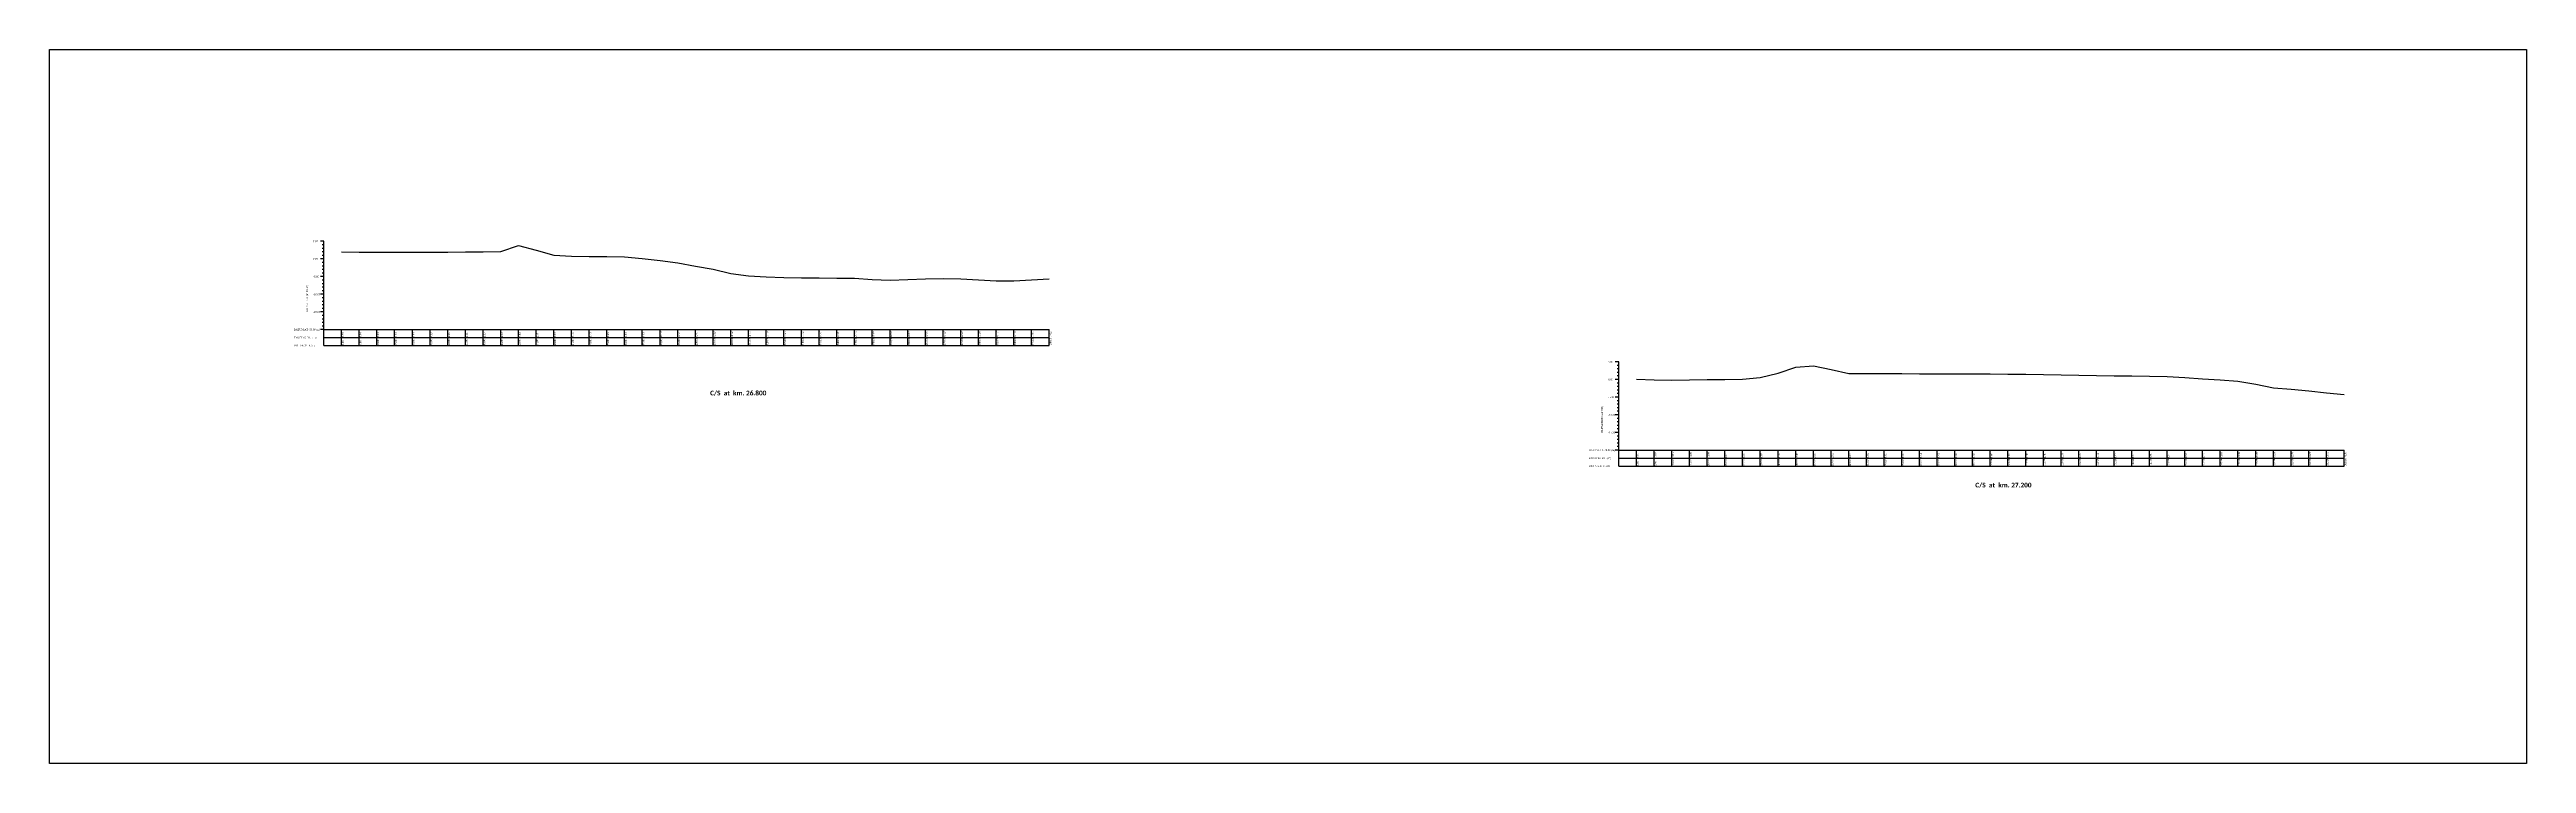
# Model space of a CAD drawing. Header units: metres. Extents: x -148477 to 168932, y -55673 to -2736.
# Drawn here: x 23123 to 23823, y -19101 to -18899 of the extents above; entities that cross this region are included whole.
import ezdxf

# ---------------------------------------------------------------- set-up
doc = ezdxf.new("R2010")
doc.units = ezdxf.units.M
doc.styles.add('liza', font='times.ttf', dxfattribs={"height": 2})
doc.styles.get("Standard").update_dxf_attribs({"font": 'times.ttf'})

msp = doc.modelspace()

# ---------------------------------------------------------------- linework, layer by layer
at = {"color": 6, "linetype": 'Continuous', "lineweight": -3, "ltscale": 0.5}
for p, q in [((23200.3763, -18953.6028), (23199.3763, -18953.6028)), ((23200.3763, -18954.6028), (23199.8763, -18954.6028)), ((23200.3763, -18955.6028), (23199.8763, -18955.6028)), ((23200.3763, -18956.6028), (23199.8763, -18956.6028)), ((23200.3763, -18983.1028), (23200.3763, -18953.6028)), ((23200.3763, -18958.6028), (23199.3763, -18958.6028)), ((23200.3763, -18963.6028), (23199.3763, -18963.6028)), ((23200.3763, -18957.6028), (23199.8763, -18957.6028)), ((23200.3763, -18959.6028), (23199.8763, -18959.6028)), ((23200.3763, -18960.6028), (23199.8763, -18960.6028)), ((23200.3763, -18961.6028), (23199.8763, -18961.6028)), ((23200.3763, -18962.6028), (23199.8763, -18962.6028)), ((23200.3763, -18968.6028), (23199.3763, -18968.6028)), ((23200.3763, -18964.6028), (23199.8763, -18964.6028)), ((23200.3763, -18965.6028), (23199.8763, -18965.6028)), ((23200.3763, -18966.6028), (23199.8763, -18966.6028)), ((23200.3763, -18967.6028), (23199.8763, -18967.6028)), ((23200.3763, -18969.6028), (23199.8763, -18969.6028)), ((23200.3763, -18970.6028), (23199.8763, -18970.6028)), ((23200.3763, -18973.6028), (23199.3763, -18973.6028)), ((23200.3763, -18971.6028), (23199.8763, -18971.6028)), ((23200.3763, -18972.6028), (23199.8763, -18972.6028)), ((23200.3763, -18974.6028), (23199.8763, -18974.6028)), ((23200.3763, -18975.6028), (23199.8763, -18975.6028)), ((23200.3763, -18976.6028), (23199.8763, -18976.6028)), ((23200.3763, -18977.6028), (23199.8763, -18977.6028)), ((23200.3763, -18978.6028), (23199.3763, -18978.6028)), ((23200.3763, -18978.6028), (23405.3763, -18978.6028)), ((23200.3763, -18980.8528), (23405.3763, -18980.8528)), ((23200.3763, -18983.1028), (23405.3763, -18983.1028)), ((23205.3763, -18983.1028), (23205.3763, -18978.6028)), ((23210.3763, -18983.1028), (23210.3763, -18978.6028)), ((23215.3763, -18983.1028), (23215.3763, -18978.6028)), ((23220.3763, -18983.1028), (23220.3763, -18978.6028)), ((23225.3763, -18983.1028), (23225.3763, -18978.6028)), ((23230.3763, -18983.1028), (23230.3763, -18978.6028)), ((23235.3763, -18983.1028), (23235.3763, -18978.6028)), ((23240.3763, -18983.1028), (23240.3763, -18978.6028)), ((23245.3763, -18983.1028), (23245.3763, -18978.6028)), ((23250.3763, -18983.1028), (23250.3763, -18978.6028)), ((23255.3763, -18983.1028), (23255.3763, -18978.6028)), ((23260.3763, -18983.1028), (23260.3763, -18978.6028)), ((23265.3763, -18983.1028), (23265.3763, -18978.6028)), ((23270.3763, -18983.1028), (23270.3763, -18978.6028)), ((23275.3763, -18983.1028), (23275.3763, -18978.6028)), ((23280.3763, -18983.1028), (23280.3763, -18978.6028)), ((23285.3763, -18983.1028), (23285.3763, -18978.6028)), ((23290.3763, -18983.1028), (23290.3763, -18978.6028)), ((23295.3763, -18983.1028), (23295.3763, -18978.6028)), ((23300.3763, -18983.1028), (23300.3763, -18978.6028)), ((23305.3763, -18983.1028), (23305.3763, -18978.6028)), ((23310.3763, -18983.1028), (23310.3763, -18978.6028)), ((23315.3763, -18983.1028), (23315.3763, -18978.6028)), ((23320.3763, -18983.1028), (23320.3763, -18978.6028)), ((23325.3763, -18983.1028), (23325.3763, -18978.6028)), ((23330.3763, -18983.1028), (23330.3763, -18978.6028)), ((23335.3763, -18983.1028), (23335.3763, -18978.6028)), ((23340.3763, -18983.1028), (23340.3763, -18978.6028)), ((23345.3763, -18983.1028), (23345.3763, -18978.6028)), ((23350.3763, -18983.1028), (23350.3763, -18978.6028)), ((23355.3763, -18983.1028), (23355.3763, -18978.6028)), ((23360.3763, -18983.1028), (23360.3763, -18978.6028)), ((23365.3763, -18983.1028), (23365.3763, -18978.6028)), ((23370.3763, -18983.1028), (23370.3763, -18978.6028)), ((23375.3763, -18983.1028), (23375.3763, -18978.6028)), ((23380.3763, -18983.1028), (23380.3763, -18978.6028)), ((23385.3763, -18983.1028), (23385.3763, -18978.6028)), ((23390.3763, -18983.1028), (23390.3763, -18978.6028)), ((23395.3763, -18983.1028), (23395.3763, -18978.6028)), ((23400.3763, -18983.1028), (23400.3763, -18978.6028)), ((23405.3763, -18983.1028), (23405.3763, -18978.6028)), ((23566.343, -18987.7031), (23565.343, -18987.7031)), ((23566.343, -18988.7031), (23565.843, -18988.7031)), ((23566.343, -18989.7031), (23565.843, -18989.7031)), ((23566.343, -18990.7031), (23565.843, -18990.7031)), ((23566.343, -18991.7031), (23565.843, -18991.7031)), ((23566.343, -19017.2031), (23566.343, -18987.7031)), ((23566.343, -18992.7031), (23565.343, -18992.7031)), ((23566.343, -18997.7031), (23565.343, -18997.7031)), ((23566.343, -18993.7031), (23565.843, -18993.7031)), ((23566.343, -18994.7031), (23565.843, -18994.7031)), ((23566.343, -18995.7031), (23565.843, -18995.7031)), ((23566.343, -18996.7031), (23565.843, -18996.7031)), ((23566.343, -18998.7031), (23565.843, -18998.7031)), ((23566.343, -19002.7031), (23565.343, -19002.7031)), ((23566.343, -18999.7031), (23565.843, -18999.7031)), ((23566.343, -19000.7031), (23565.843, -19000.7031)), ((23566.343, -19001.7031), (23565.843, -19001.7031)), ((23566.343, -19003.7031), (23565.843, -19003.7031)), ((23566.343, -19004.7031), (23565.843, -19004.7031)), ((23566.343, -19005.7031), (23565.843, -19005.7031)), ((23566.343, -19007.7031), (23565.343, -19007.7031)), ((23566.343, -19012.7031), (23565.343, -19012.7031)), ((23566.343, -19006.7031), (23565.843, -19006.7031)), ((23566.343, -19008.7031), (23565.843, -19008.7031)), ((23566.343, -19009.7031), (23565.843, -19009.7031)), ((23566.343, -19010.7031), (23565.843, -19010.7031)), ((23566.343, -19011.7031), (23565.843, -19011.7031)), ((23566.343, -19012.7031), (23771.343, -19012.7031)), ((23571.343, -19017.2031), (23571.343, -19012.7031)), ((23576.343, -19017.2031), (23576.343, -19012.7031)), ((23581.343, -19017.2031), (23581.343, -19012.7031)), ((23586.343, -19017.2031), (23586.343, -19012.7031)), ((23591.343, -19017.2031), (23591.343, -19012.7031)), ((23596.343, -19017.2031), (23596.343, -19012.7031)), ((23601.343, -19017.2031), (23601.343, -19012.7031)), ((23606.343, -19017.2031), (23606.343, -19012.7031)), ((23611.343, -19017.2031), (23611.343, -19012.7031)), ((23616.343, -19017.2031), (23616.343, -19012.7031)), ((23621.343, -19017.2031), (23621.343, -19012.7031)), ((23626.343, -19017.2031), (23626.343, -19012.7031)), ((23631.343, -19017.2031), (23631.343, -19012.7031)), ((23636.343, -19017.2031), (23636.343, -19012.7031)), ((23641.343, -19017.2031), (23641.343, -19012.7031)), ((23646.343, -19017.2031), (23646.343, -19012.7031)), ((23651.343, -19017.2031), (23651.343, -19012.7031)), ((23656.343, -19017.2031), (23656.343, -19012.7031)), ((23661.343, -19017.2031), (23661.343, -19012.7031)), ((23666.343, -19017.2031), (23666.343, -19012.7031)), ((23671.343, -19017.2031), (23671.343, -19012.7031)), ((23676.343, -19017.2031), (23676.343, -19012.7031)), ((23681.343, -19017.2031), (23681.343, -19012.7031)), ((23686.343, -19017.2031), (23686.343, -19012.7031)), ((23691.343, -19017.2031), (23691.343, -19012.7031)), ((23696.343, -19017.2031), (23696.343, -19012.7031)), ((23701.343, -19017.2031), (23701.343, -19012.7031)), ((23706.343, -19017.2031), (23706.343, -19012.7031)), ((23711.343, -19017.2031), (23711.343, -19012.7031)), ((23716.343, -19017.2031), (23716.343, -19012.7031)), ((23721.343, -19017.2031), (23721.343, -19012.7031)), ((23726.343, -19017.2031), (23726.343, -19012.7031)), ((23731.343, -19017.2031), (23731.343, -19012.7031)), ((23736.343, -19017.2031), (23736.343, -19012.7031)), ((23741.343, -19017.2031), (23741.343, -19012.7031)), ((23746.343, -19017.2031), (23746.343, -19012.7031)), ((23751.343, -19017.2031), (23751.343, -19012.7031)), ((23756.343, -19017.2031), (23756.343, -19012.7031)), ((23761.343, -19017.2031), (23761.343, -19012.7031)), ((23766.343, -19017.2031), (23766.343, -19012.7031)), ((23771.343, -19017.2031), (23771.343, -19012.7031)), ((23566.343, -19014.9531), (23771.343, -19014.9531)), ((23566.343, -19017.2031), (23771.343, -19017.2031))]:
    msp.add_line(p, q, dxfattribs=at)
msp.add_lwpolyline([(23122.8407, -18899.3362), (23822.8711, -18899.3362), (23822.8711, -19101.3533), (23122.8407, -19101.3533)], close=True, dxfattribs=at)
for points in [[(23205.3763, -18956.6228), (23210.3763, -18956.6628), (23215.3763, -18956.7028), (23220.3763, -18956.7028), (23225.3763, -18956.7128), (23230.3763, -18956.6728), (23235.3763, -18956.6428), (23240.3763, -18956.5928), (23245.3763, -18956.5528), (23250.3763, -18956.4728), (23255.3763, -18954.7628), (23260.3763, -18956.0928), (23265.3763, -18957.5028), (23270.3763, -18957.8428), (23275.3763, -18957.9028), (23280.3763, -18957.9528), (23285.3763, -18958.0028), (23290.3763, -18958.5028), (23295.3763, -18959.0028), (23300.3763, -18959.7428), (23305.3763, -18960.6728), (23310.3763, -18961.5328), (23315.3763, -18962.7228), (23320.3763, -18963.3528), (23325.3763, -18963.7028), (23330.3763, -18963.8528), (23335.3763, -18963.9228), (23340.3763, -18963.9728), (23345.3763, -18964.0128), (23350.3763, -18964.0328), (23355.3763, -18964.4028), (23360.3763, -18964.6328), (23365.3763, -18964.4028), (23370.3763, -18964.2628), (23375.3763, -18964.1328), (23380.3763, -18964.2028), (23385.3763, -18964.4928), (23390.3763, -18964.7728), (23395.3763, -18964.7628), (23400.3763, -18964.5328), (23405.3763, -18964.2228)], [(23571.343, -18992.6531), (23576.343, -18992.8031), (23581.343, -18992.8531), (23586.343, -18992.7931), (23591.343, -18992.7431), (23596.343, -18992.6931), (23601.343, -18992.6431), (23606.343, -18992.1531), (23611.343, -18990.9231), (23616.343, -18989.2431), (23621.343, -18988.8531), (23626.343, -18989.8831), (23631.343, -18991.0331), (23636.343, -18991.0431), (23641.343, -18991.0531), (23646.343, -18991.0531), (23651.343, -18991.0631), (23656.343, -18991.0831), (23661.343, -18991.1031), (23666.343, -18991.1031), (23671.343, -18991.1031), (23676.343, -18991.1731), (23681.343, -18991.2431), (23686.343, -18991.3031), (23691.343, -18991.3631), (23696.343, -18991.4931), (23701.343, -18991.5631), (23706.343, -18991.6331), (23711.343, -18991.6931), (23716.343, -18991.8031), (23721.343, -18991.8931), (23726.343, -18992.1731), (23731.343, -18992.5331), (23736.343, -18992.8031), (23741.343, -18993.1531), (23746.343, -18993.9831), (23751.343, -18995.0431), (23756.343, -18995.4831), (23761.343, -18995.9431), (23766.343, -18996.4531), (23771.343, -18996.9631)]]:
    msp.add_lwpolyline(points, dxfattribs=at)

# ---------------------------------------------------------------- texts
at = {"color": 6, "linetype": 'Continuous', "lineweight": -3, "ltscale": 0.5, "char_height": 0.5, "attachment_point": 1, "style": 'liza'}
for s, insert, width in [('5.00', (23197.3763, -18953.3528), 2), ('-5.00', (23197.3763, -18963.3528), 2), ('0.00', (23197.3763, -18958.3528), 2), ('-10.00', (23197.3763, -18968.3528), 2), ('-15.00', (23197.3763, -18973.3528), 2), ('DATUM AT -20.00 (m)', (23191.8763, -18978.3528), 7.5), ('EXISTING R.L. (m)', (23191.8763, -18980.6028), 7.5), ('DISTANCE IN (m)', (23191.8763, -18982.8528), 7.5), ('5.00', (23563.343, -18987.4531), 2), ('-5.00', (23563.343, -18997.4531), 2), ('0.00', (23563.343, -18992.4531), 2), ('-10.00', (23563.343, -19002.4531), 2), ('DATUM AT -20.00 (m)', (23557.843, -19012.4531), 7.5), ('-15.00', (23563.343, -19007.4531), 2), ('EXISTING R.L. (m)', (23557.843, -19014.7031), 7.5), ('DISTANCE IN (m)', (23557.843, -19016.9531), 7.5)]:
    msp.add_mtext(s, dxfattribs=dict(at, insert=insert, width=width))
at = {"color": 6, "linetype": 'Continuous', "lineweight": -3, "ltscale": 0.5, "char_height": 0.5, "attachment_point": 1, "rotation": 90, "style": 'liza'}
for s, insert, width in [('ELEVATION (m PWD)', (23195.3763, -18973.6028), 10), ('1.98', (23205.4763, -18980.7528), 2.15), ('0.00', (23205.4763, -18983.0028), 2.15), ('5.00', (23210.4763, -18983.0028), 2.15), ('1.94', (23210.4763, -18980.7528), 2.15), ('1.90', (23215.4763, -18980.7528), 2.15), ('10.00', (23215.4763, -18983.0028), 2.15), ('1.90', (23220.4763, -18980.7528), 2.15), ('15.00', (23220.4763, -18983.0028), 2.15), ('1.89', (23225.4763, -18980.7528), 2.15), ('20.00', (23225.4763, -18983.0028), 2.15), ('25.00', (23230.4763, -18983.0028), 2.15), ('1.93', (23230.4763, -18980.7528), 2.15), ('30.00', (23235.4763, -18983.0028), 2.15), ('1.96', (23235.4763, -18980.7528), 2.15), ('2.01', (23240.4763, -18980.7528), 2.15), ('35.00', (23240.4763, -18983.0028), 2.15), ('2.05', (23245.4763, -18980.7528), 2.15), ('40.00', (23245.4763, -18983.0028), 2.15), ('45.00', (23250.4763, -18983.0028), 2.15), ('2.13', (23250.4763, -18980.7528), 2.15), ('3.84', (23255.4763, -18980.7528), 2.15), ('50.00', (23255.4763, -18983.0028), 2.15), ('55.00', (23260.4763, -18983.0028), 2.15), ('2.51', (23260.4763, -18980.7528), 2.15), ('1.10', (23265.4763, -18980.7528), 2.15), ('60.00', (23265.4763, -18983.0028), 2.15), ('0.76', (23270.4763, -18980.7528), 2.15), ('65.00', (23270.4763, -18983.0028), 2.15), ('0.70', (23275.4763, -18980.7528), 2.15), ('70.00', (23275.4763, -18983.0028), 2.15), ('0.65', (23280.4763, -18980.7528), 2.15), ('75.00', (23280.4763, -18983.0028), 2.15), ('0.60', (23285.4763, -18980.7528), 2.15), ('80.00', (23285.4763, -18983.0028), 2.15), ('0.10', (23290.4763, -18980.7528), 2.15), ('85.00', (23290.4763, -18983.0028), 2.15), ('-0.40', (23295.4763, -18980.7528), 2.15), ('90.00', (23295.4763, -18983.0028), 2.15), ('95.00', (23300.4763, -18983.0028), 2.15), ('-1.14', (23300.4763, -18980.7528), 2.15), ('-2.07', (23305.4763, -18980.7528), 2.15), ('100.00', (23305.4763, -18983.0028), 2.15), ('105.00', (23310.4763, -18983.0028), 2.15), ('-2.93', (23310.4763, -18980.7528), 2.15), ('110.00', (23315.4763, -18983.0028), 2.15), ('-4.12', (23315.4763, -18980.7528), 2.15), ('115.00', (23320.4763, -18983.0028), 2.15), ('-4.75', (23320.4763, -18980.7528), 2.15), ('-5.10', (23325.4763, -18980.7528), 2.15), ('120.00', (23325.4763, -18983.0028), 2.15), ('125.00', (23330.4763, -18983.0028), 2.15), ('-5.25', (23330.4763, -18980.7528), 2.15), ('130.00', (23335.4763, -18983.0028), 2.15), ('-5.32', (23335.4763, -18980.7528), 2.15), ('135.00', (23340.4763, -18983.0028), 2.15), ('-5.37', (23340.4763, -18980.7528), 2.15), ('140.00', (23345.4763, -18983.0028), 2.15), ('-5.41', (23345.4763, -18980.7528), 2.15), ('145.00', (23350.4763, -18983.0028), 2.15), ('-5.43', (23350.4763, -18980.7528), 2.15), ('-5.80', (23355.4763, -18980.7528), 2.15), ('150.00', (23355.4763, -18983.0028), 2.15), ('-6.03', (23360.4763, -18980.7528), 2.15), ('155.00', (23360.4763, -18983.0028), 2.15), ('-5.80', (23365.4763, -18980.7528), 2.15), ('160.00', (23365.4763, -18983.0028), 2.15), ('165.00', (23370.4763, -18983.0028), 2.15), ('-5.66', (23370.4763, -18980.7528), 2.15), ('170.00', (23375.4763, -18983.0028), 2.15), ('-5.53', (23375.4763, -18980.7528), 2.15), ('-5.60', (23380.4763, -18980.7528), 2.15), ('175.00', (23380.4763, -18983.0028), 2.15), ('-5.89', (23385.4763, -18980.7528), 2.15), ('180.00', (23385.4763, -18983.0028), 2.15), ('185.00', (23390.4763, -18983.0028), 2.15), ('-6.17', (23390.4763, -18980.7528), 2.15), ('190.00', (23395.4763, -18983.0028), 2.15), ('-6.16', (23395.4763, -18980.7528), 2.15), ('195.00', (23400.4763, -18983.0028), 2.15), ('-5.93', (23400.4763, -18980.7528), 2.15), ('200.00', (23405.4763, -18983.0028), 2.15), ('-5.62', (23405.4763, -18980.7528), 2.15), ('ELEVATION (m PWD)', (23561.343, -19007.7031), 10), ('0.05', (23571.443, -19014.8531), 2.15), ('0.00', (23571.443, -19017.1031), 2.15), ('-0.10', (23576.443, -19014.8531), 2.15), ('5.00', (23576.443, -19017.1031), 2.15), ('-0.15', (23581.443, -19014.8531), 2.15), ('10.00', (23581.443, -19017.1031), 2.15), ('-0.09', (23586.443, -19014.8531), 2.15), ('15.00', (23586.443, -19017.1031), 2.15), ('-0.04', (23591.443, -19014.8531), 2.15), ('20.00', (23591.443, -19017.1031), 2.15), ('0.01', (23596.443, -19014.8531), 2.15), ('25.00', (23596.443, -19017.1031), 2.15), ('0.06', (23601.443, -19014.8531), 2.15), ('30.00', (23601.443, -19017.1031), 2.15), ('0.55', (23606.443, -19014.8531), 2.15), ('35.00', (23606.443, -19017.1031), 2.15), ('1.78', (23611.443, -19014.8531), 2.15), ('40.00', (23611.443, -19017.1031), 2.15), ('45.00', (23616.443, -19017.1031), 2.15), ('3.46', (23616.443, -19014.8531), 2.15), ('3.85', (23621.443, -19014.8531), 2.15), ('50.00', (23621.443, -19017.1031), 2.15), ('2.82', (23626.443, -19014.8531), 2.15), ('55.00', (23626.443, -19017.1031), 2.15), ('60.00', (23631.443, -19017.1031), 2.15), ('1.67', (23631.443, -19014.8531), 2.15), ('65.00', (23636.443, -19017.1031), 2.15), ('1.66', (23636.443, -19014.8531), 2.15), ('70.00', (23641.443, -19017.1031), 2.15), ('1.65', (23641.443, -19014.8531), 2.15), ('75.00', (23646.443, -19017.1031), 2.15), ('1.65', (23646.443, -19014.8531), 2.15), ('80.00', (23651.443, -19017.1031), 2.15), ('1.64', (23651.443, -19014.8531), 2.15), ('85.00', (23656.443, -19017.1031), 2.15), ('1.62', (23656.443, -19014.8531), 2.15), ('1.60', (23661.443, -19014.8531), 2.15), ('90.00', (23661.443, -19017.1031), 2.15), ('1.60', (23666.443, -19014.8531), 2.15), ('95.00', (23666.443, -19017.1031), 2.15), ('1.60', (23671.443, -19014.8531), 2.15), ('100.00', (23671.443, -19017.1031), 2.15), ('105.00', (23676.443, -19017.1031), 2.15), ('1.53', (23676.443, -19014.8531), 2.15), ('110.00', (23681.443, -19017.1031), 2.15), ('1.46', (23681.443, -19014.8531), 2.15), ('1.40', (23686.443, -19014.8531), 2.15), ('115.00', (23686.443, -19017.1031), 2.15), ('120.00', (23691.443, -19017.1031), 2.15), ('1.34', (23691.443, -19014.8531), 2.15), ('125.00', (23696.443, -19017.1031), 2.15), ('1.21', (23696.443, -19014.8531), 2.15), ('130.00', (23701.443, -19017.1031), 2.15), ('1.14', (23701.443, -19014.8531), 2.15), ('1.07', (23706.443, -19014.8531), 2.15), ('135.00', (23706.443, -19017.1031), 2.15), ('1.01', (23711.443, -19014.8531), 2.15), ('140.00', (23711.443, -19017.1031), 2.15), ('0.90', (23716.443, -19014.8531), 2.15), ('145.00', (23716.443, -19017.1031), 2.15), ('0.81', (23721.443, -19014.8531), 2.15), ('150.00', (23721.443, -19017.1031), 2.15), ('0.53', (23726.443, -19014.8531), 2.15), ('155.00', (23726.443, -19017.1031), 2.15), ('0.17', (23731.443, -19014.8531), 2.15), ('160.00', (23731.443, -19017.1031), 2.15), ('-0.10', (23736.443, -19014.8531), 2.15), ('165.00', (23736.443, -19017.1031), 2.15), ('-0.45', (23741.443, -19014.8531), 2.15), ('170.00', (23741.443, -19017.1031), 2.15), ('-1.28', (23746.443, -19014.8531), 2.15), ('175.00', (23746.443, -19017.1031), 2.15), ('180.00', (23751.443, -19017.1031), 2.15), ('-2.34', (23751.443, -19014.8531), 2.15), ('-2.78', (23756.443, -19014.8531), 2.15), ('185.00', (23756.443, -19017.1031), 2.15), ('190.00', (23761.443, -19017.1031), 2.15), ('-3.24', (23761.443, -19014.8531), 2.15), ('195.00', (23766.443, -19017.1031), 2.15), ('-3.75', (23766.443, -19014.8531), 2.15), ('200.00', (23771.443, -19017.1031), 2.15), ('-4.26', (23771.443, -19014.8531), 2.15)]:
    msp.add_mtext(s, dxfattribs=dict(at, insert=insert, width=width))
at = {"color": 0, "linetype": 'ByBlock', "lineweight": 30, "char_height": 1.326841, "width": 81.781813, "attachment_point": 1}
for s, insert in [('{\\fCalibri|b1|i0|c0|p34;\\C256;C/S  at  km. 26.800}', (23309.5342, -18995.8766)), ('{\\fCalibri|b1|i0|c0|p34;\\C256;C/S  at  km. 27.200}', (23667.1063, -19021.9178))]:
    msp.add_mtext(s, dxfattribs=dict(at, insert=insert))

doc.saveas('drawing.dxf')
